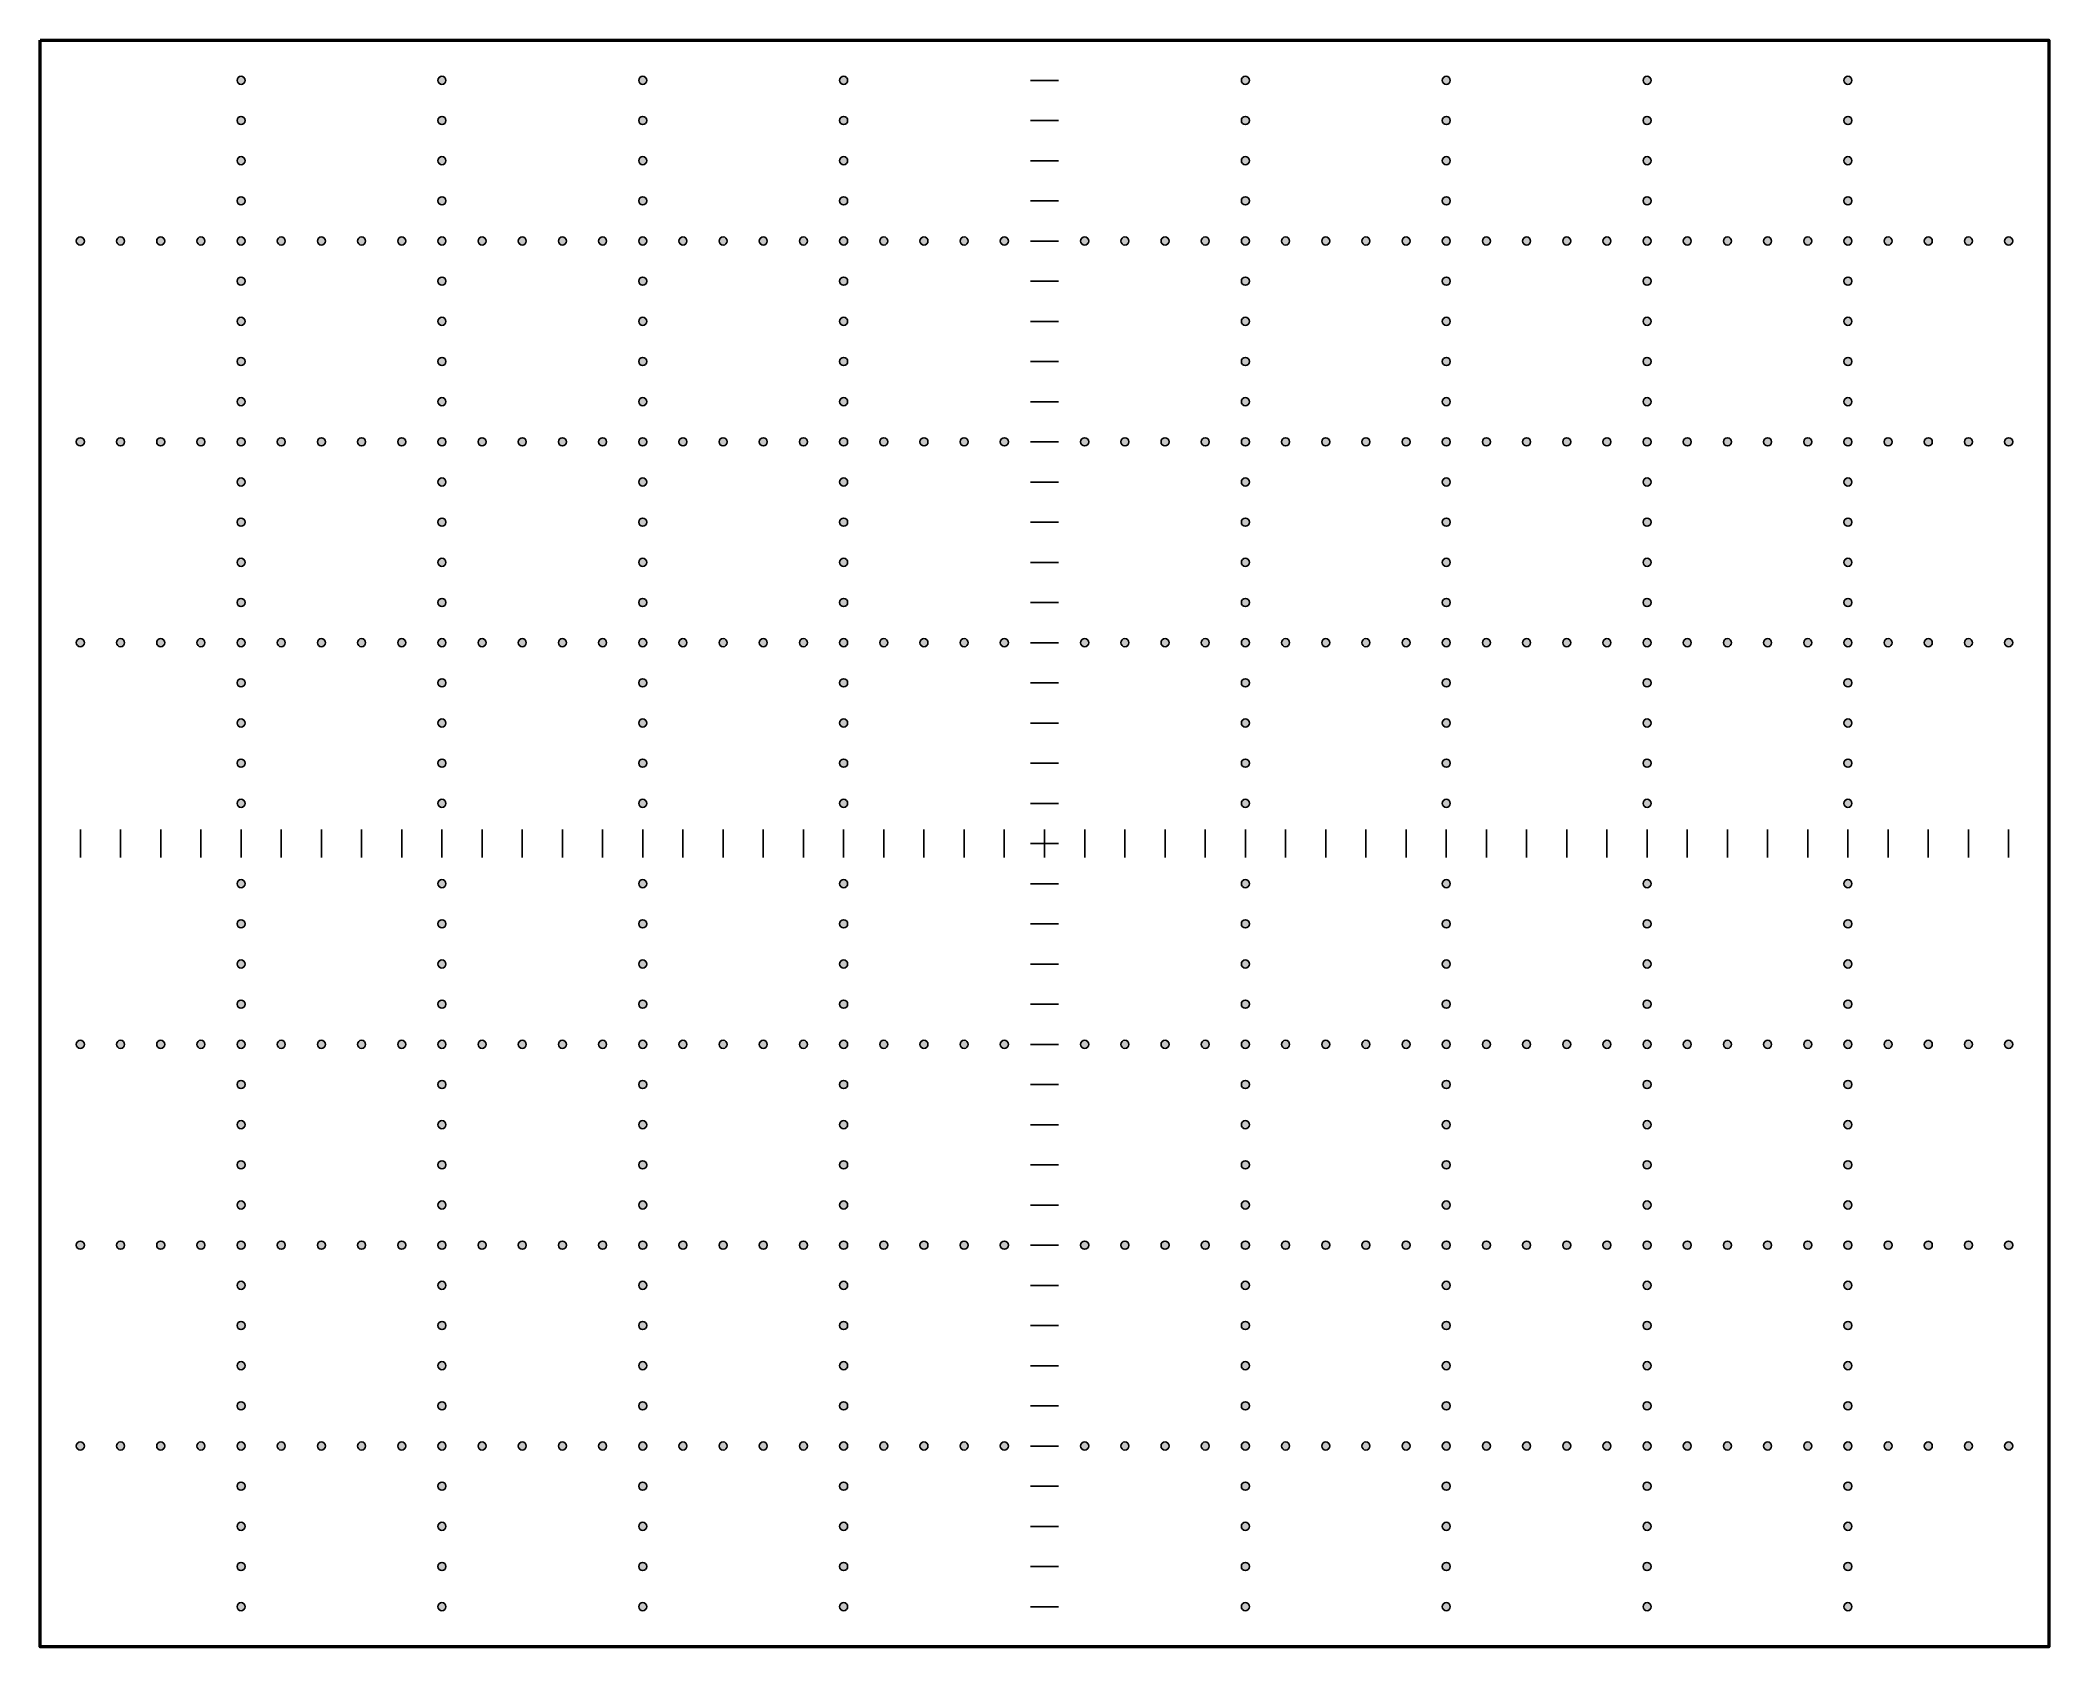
# Model space of a CAD drawing. Header units: millimetres. Extents: x -50 to 50, y -40 to 40.
import ezdxf

# ---------------------------------------------------------------- set-up
doc = ezdxf.new("R2010")
doc.units = ezdxf.units.MM
for name, color, linetype, lineweight, true_color in [('Tics', 178, 'Continuous', 50, 0x000000), ('Tics ... MajorTics', 253, 'Continuous', 25, 0xa0a0a4), ('Tics ... MinorTics', 9, 'Continuous', 25, 0xc0c0c0)]:
    doc.layers.add(name, color=color, linetype=linetype, lineweight=lineweight, true_color=true_color)

msp = doc.modelspace()

# ---------------------------------------------------------------- hatches: boundary and pattern name
at = {"layer": 'Tics ... MinorTics'}
h = msp.add_hatch(color=256, dxfattribs=at)
edge = h.paths.add_edge_path(flags=0)
edge.add_arc((-30, 4), 0.2, 0, 360)
edge = h.paths.add_edge_path(flags=0)
edge.add_arc((-20, 30), 0.2, 0, 360)
edge = h.paths.add_edge_path(flags=0)
edge.add_arc((-20, 32), 0.2, 0, 360)
edge = h.paths.add_edge_path(flags=0)
edge.add_arc((-20, 34), 0.2, 0, 360)
edge = h.paths.add_edge_path(flags=0)
edge.add_arc((-20, 36), 0.2, 0, 360)
edge = h.paths.add_edge_path(flags=0)
edge.add_arc((-20, 22), 0.2, 0, 360)
edge = h.paths.add_edge_path(flags=0)
edge.add_arc((-20, 24), 0.2, 0, 360)
edge = h.paths.add_edge_path(flags=0)
edge.add_arc((-20, 26), 0.2, 0, 360)
edge = h.paths.add_edge_path(flags=0)
edge.add_arc((-20, 28), 0.2, 0, 360)
edge = h.paths.add_edge_path(flags=0)
edge.add_arc((-30, 38), 0.2, 0, 360)
edge = h.paths.add_edge_path(flags=0)
edge.add_arc((-40, 4), 0.2, 0, 360)
edge = h.paths.add_edge_path(flags=0)
edge.add_arc((-30, 30), 0.2, 0, 360)
edge = h.paths.add_edge_path(flags=0)
edge.add_arc((-30, 32), 0.2, 0, 360)
edge = h.paths.add_edge_path(flags=0)
edge.add_arc((-30, 34), 0.2, 0, 360)
edge = h.paths.add_edge_path(flags=0)
edge.add_arc((-30, 36), 0.2, 0, 360)
edge = h.paths.add_edge_path(flags=0)
edge.add_arc((-30, 22), 0.2, 0, 360)
edge = h.paths.add_edge_path(flags=0)
edge.add_arc((-30, 24), 0.2, 0, 360)
edge = h.paths.add_edge_path(flags=0)
edge.add_arc((-30, 26), 0.2, 0, 360)
edge = h.paths.add_edge_path(flags=0)
edge.add_arc((-30, 28), 0.2, 0, 360)
edge = h.paths.add_edge_path(flags=0)
edge.add_arc((-30, 14), 0.2, 0, 360)
edge = h.paths.add_edge_path(flags=0)
edge.add_arc((-30, 16), 0.2, 0, 360)
edge = h.paths.add_edge_path(flags=0)
edge.add_arc((-30, 18), 0.2, 0, 360)
edge = h.paths.add_edge_path(flags=0)
edge.add_arc((-30, 20), 0.2, 0, 360)
edge = h.paths.add_edge_path(flags=0)
edge.add_arc((-40, 30), 0.2, 0, 360)
edge = h.paths.add_edge_path(flags=0)
edge.add_arc((-40, 32), 0.2, 0, 360)
edge = h.paths.add_edge_path(flags=0)
edge.add_arc((-48, 20), 0.2, 0, 360)
edge = h.paths.add_edge_path(flags=0)
edge.add_arc((-40, 34), 0.2, 0, 360)
edge = h.paths.add_edge_path(flags=0)
edge.add_arc((-42, 30), 0.2, 0, 360)
edge = h.paths.add_edge_path(flags=0)
edge.add_arc((-40, 36), 0.2, 0, 360)
edge = h.paths.add_edge_path(flags=0)
edge.add_arc((-44, 30), 0.2, 0, 360)
edge = h.paths.add_edge_path(flags=0)
edge.add_arc((-40, 22), 0.2, 0, 360)
edge = h.paths.add_edge_path(flags=0)
edge.add_arc((-46, 30), 0.2, 0, 360)
edge = h.paths.add_edge_path(flags=0)
edge.add_arc((-40, 24), 0.2, 0, 360)
edge = h.paths.add_edge_path(flags=0)
edge.add_arc((-40, 26), 0.2, 0, 360)
edge = h.paths.add_edge_path(flags=0)
edge.add_arc((-42, 20), 0.2, 0, 360)
edge = h.paths.add_edge_path(flags=0)
edge.add_arc((-40, 28), 0.2, 0, 360)
edge = h.paths.add_edge_path(flags=0)
edge.add_arc((-44, 20), 0.2, 0, 360)
edge = h.paths.add_edge_path(flags=0)
edge.add_arc((-40, 14), 0.2, 0, 360)
edge = h.paths.add_edge_path(flags=0)
edge.add_arc((-46, 20), 0.2, 0, 360)
edge = h.paths.add_edge_path(flags=0)
edge.add_arc((-40, 16), 0.2, 0, 360)
edge = h.paths.add_edge_path(flags=0)
edge.add_arc((-42, 10), 0.2, 0, 360)
edge = h.paths.add_edge_path(flags=0)
edge.add_arc((-40, 18), 0.2, 0, 360)
edge = h.paths.add_edge_path(flags=0)
edge.add_arc((-44, 10), 0.2, 0, 360)
edge = h.paths.add_edge_path(flags=0)
edge.add_arc((-40, 20), 0.2, 0, 360)
edge = h.paths.add_edge_path(flags=0)
edge.add_arc((-46, 10), 0.2, 0, 360)
edge = h.paths.add_edge_path(flags=0)
edge.add_arc((-48, 10), 0.2, 0, 360)
edge = h.paths.add_edge_path(flags=0)
edge.add_arc((-40, 6), 0.2, 0, 360)
edge = h.paths.add_edge_path(flags=0)
edge.add_arc((-40, 8), 0.2, 0, 360)
edge = h.paths.add_edge_path(flags=0)
edge.add_arc((-40, 10), 0.2, 0, 360)
edge = h.paths.add_edge_path(flags=0)
edge.add_arc((-40, 12), 0.2, 0, 360)
edge = h.paths.add_edge_path(flags=0)
edge.add_arc((-40, 38), 0.2, 0, 360)
edge = h.paths.add_edge_path(flags=0)
edge.add_arc((-48, 30), 0.2, 0, 360)
edge = h.paths.add_edge_path(flags=0)
edge.add_arc((-40, 2), 0.2, 0, 360)
edge = h.paths.add_edge_path(flags=0)
edge.add_arc((-10, 2), 0.2, 0, 360)
edge = h.paths.add_edge_path(flags=0)
edge.add_arc((-20, 2), 0.2, 0, 360)
edge = h.paths.add_edge_path(flags=0)
edge.add_arc((-30, 2), 0.2, 0, 360)
edge = h.paths.add_edge_path(flags=0)
edge.add_arc((-38, 10), 0.2, 0, 360)
edge = h.paths.add_edge_path(flags=0)
edge.add_arc((-32, 20), 0.2, 0, 360)
edge = h.paths.add_edge_path(flags=0)
edge.add_arc((-34, 20), 0.2, 0, 360)
edge = h.paths.add_edge_path(flags=0)
edge.add_arc((-36, 20), 0.2, 0, 360)
edge = h.paths.add_edge_path(flags=0)
edge.add_arc((-32, 10), 0.2, 0, 360)
edge = h.paths.add_edge_path(flags=0)
edge.add_arc((-34, 10), 0.2, 0, 360)
edge = h.paths.add_edge_path(flags=0)
edge.add_arc((-36, 10), 0.2, 0, 360)
edge = h.paths.add_edge_path(flags=0)
edge.add_arc((-38, 30), 0.2, 0, 360)
edge = h.paths.add_edge_path(flags=0)
edge.add_arc((-38, 20), 0.2, 0, 360)
edge = h.paths.add_edge_path(flags=0)
edge.add_arc((-32, 30), 0.2, 0, 360)
edge = h.paths.add_edge_path(flags=0)
edge.add_arc((-34, 30), 0.2, 0, 360)
edge = h.paths.add_edge_path(flags=0)
edge.add_arc((-36, 30), 0.2, 0, 360)
edge = h.paths.add_edge_path(flags=0)
edge.add_arc((-28, 30), 0.2, 0, 360)
edge = h.paths.add_edge_path(flags=0)
edge.add_arc((-28, 20), 0.2, 0, 360)
edge = h.paths.add_edge_path(flags=0)
edge.add_arc((-22, 30), 0.2, 0, 360)
edge = h.paths.add_edge_path(flags=0)
edge.add_arc((-24, 30), 0.2, 0, 360)
edge = h.paths.add_edge_path(flags=0)
edge.add_arc((-26, 30), 0.2, 0, 360)
edge = h.paths.add_edge_path(flags=0)
edge.add_arc((-28, 10), 0.2, 0, 360)
edge = h.paths.add_edge_path(flags=0)
edge.add_arc((-22, 20), 0.2, 0, 360)
edge = h.paths.add_edge_path(flags=0)
edge.add_arc((-24, 20), 0.2, 0, 360)
edge = h.paths.add_edge_path(flags=0)
edge.add_arc((-26, 20), 0.2, 0, 360)
edge = h.paths.add_edge_path(flags=0)
edge.add_arc((-22, 10), 0.2, 0, 360)
edge = h.paths.add_edge_path(flags=0)
edge.add_arc((-24, 10), 0.2, 0, 360)
edge = h.paths.add_edge_path(flags=0)
edge.add_arc((-26, 10), 0.2, 0, 360)
edge = h.paths.add_edge_path(flags=0)
edge.add_arc((-18, 10), 0.2, 0, 360)
edge = h.paths.add_edge_path(flags=0)
edge.add_arc((-12, 20), 0.2, 0, 360)
edge = h.paths.add_edge_path(flags=0)
edge.add_arc((-14, 20), 0.2, 0, 360)
edge = h.paths.add_edge_path(flags=0)
edge.add_arc((-16, 20), 0.2, 0, 360)
edge = h.paths.add_edge_path(flags=0)
edge.add_arc((-12, 10), 0.2, 0, 360)
edge = h.paths.add_edge_path(flags=0)
edge.add_arc((-14, 10), 0.2, 0, 360)
edge = h.paths.add_edge_path(flags=0)
edge.add_arc((-16, 10), 0.2, 0, 360)
edge = h.paths.add_edge_path(flags=0)
edge.add_arc((-18, 30), 0.2, 0, 360)
edge = h.paths.add_edge_path(flags=0)
edge.add_arc((-18, 20), 0.2, 0, 360)
edge = h.paths.add_edge_path(flags=0)
edge.add_arc((-12, 30), 0.2, 0, 360)
edge = h.paths.add_edge_path(flags=0)
edge.add_arc((-14, 30), 0.2, 0, 360)
edge = h.paths.add_edge_path(flags=0)
edge.add_arc((-16, 30), 0.2, 0, 360)
edge = h.paths.add_edge_path(flags=0)
edge.add_arc((-8, 30), 0.2, 0, 360)
edge = h.paths.add_edge_path(flags=0)
edge.add_arc((-8, 20), 0.2, 0, 360)
edge = h.paths.add_edge_path(flags=0)
edge.add_arc((-2, 30), 0.2, 0, 360)
edge = h.paths.add_edge_path(flags=0)
edge.add_arc((-4, 30), 0.2, 0, 360)
edge = h.paths.add_edge_path(flags=0)
edge.add_arc((-6, 30), 0.2, 0, 360)
edge = h.paths.add_edge_path(flags=0)
edge.add_arc((-8, 10), 0.2, 0, 360)
edge = h.paths.add_edge_path(flags=0)
edge.add_arc((-2, 20), 0.2, 0, 360)
edge = h.paths.add_edge_path(flags=0)
edge.add_arc((-4, 20), 0.2, 0, 360)
edge = h.paths.add_edge_path(flags=0)
edge.add_arc((-6, 20), 0.2, 0, 360)
edge = h.paths.add_edge_path(flags=0)
edge.add_arc((-2, 10), 0.2, 0, 360)
edge = h.paths.add_edge_path(flags=0)
edge.add_arc((-4, 10), 0.2, 0, 360)
edge = h.paths.add_edge_path(flags=0)
edge.add_arc((-6, 10), 0.2, 0, 360)
edge = h.paths.add_edge_path(flags=0)
edge.add_arc((-10, 20), 0.2, 0, 360)
edge = h.paths.add_edge_path(flags=0)
edge.add_arc((-10, 22), 0.2, 0, 360)
edge = h.paths.add_edge_path(flags=0)
edge.add_arc((-10, 24), 0.2, 0, 360)
edge = h.paths.add_edge_path(flags=0)
edge.add_arc((-10, 26), 0.2, 0, 360)
edge = h.paths.add_edge_path(flags=0)
edge.add_arc((-10, 12), 0.2, 0, 360)
edge = h.paths.add_edge_path(flags=0)
edge.add_arc((-10, 14), 0.2, 0, 360)
edge = h.paths.add_edge_path(flags=0)
edge.add_arc((-10, 16), 0.2, 0, 360)
edge = h.paths.add_edge_path(flags=0)
edge.add_arc((-10, 18), 0.2, 0, 360)
edge = h.paths.add_edge_path(flags=0)
edge.add_arc((-10, 4), 0.2, 0, 360)
edge = h.paths.add_edge_path(flags=0)
edge.add_arc((-10, 6), 0.2, 0, 360)
edge = h.paths.add_edge_path(flags=0)
edge.add_arc((-10, 8), 0.2, 0, 360)
edge = h.paths.add_edge_path(flags=0)
edge.add_arc((-10, 10), 0.2, 0, 360)
edge = h.paths.add_edge_path(flags=0)
edge.add_arc((-20, 14), 0.2, 0, 360)
edge = h.paths.add_edge_path(flags=0)
edge.add_arc((-20, 16), 0.2, 0, 360)
edge = h.paths.add_edge_path(flags=0)
edge.add_arc((-20, 18), 0.2, 0, 360)
edge = h.paths.add_edge_path(flags=0)
edge.add_arc((-20, 20), 0.2, 0, 360)
edge = h.paths.add_edge_path(flags=0)
edge.add_arc((-20, 6), 0.2, 0, 360)
edge = h.paths.add_edge_path(flags=0)
edge.add_arc((-20, 8), 0.2, 0, 360)
edge = h.paths.add_edge_path(flags=0)
edge.add_arc((-20, 10), 0.2, 0, 360)
edge = h.paths.add_edge_path(flags=0)
edge.add_arc((-20, 12), 0.2, 0, 360)
edge = h.paths.add_edge_path(flags=0)
edge.add_arc((-10, 36), 0.2, 0, 360)
edge = h.paths.add_edge_path(flags=0)
edge.add_arc((-10, 38), 0.2, 0, 360)
edge = h.paths.add_edge_path(flags=0)
edge.add_arc((-20, 4), 0.2, 0, 360)
edge = h.paths.add_edge_path(flags=0)
edge.add_arc((-10, 28), 0.2, 0, 360)
edge = h.paths.add_edge_path(flags=0)
edge.add_arc((-10, 30), 0.2, 0, 360)
edge = h.paths.add_edge_path(flags=0)
edge.add_arc((-10, 32), 0.2, 0, 360)
edge = h.paths.add_edge_path(flags=0)
edge.add_arc((-10, 34), 0.2, 0, 360)
edge = h.paths.add_edge_path(flags=0)
edge.add_arc((-30, 6), 0.2, 0, 360)
edge = h.paths.add_edge_path(flags=0)
edge.add_arc((-30, 8), 0.2, 0, 360)
edge = h.paths.add_edge_path(flags=0)
edge.add_arc((-30, 10), 0.2, 0, 360)
edge = h.paths.add_edge_path(flags=0)
edge.add_arc((-30, 12), 0.2, 0, 360)
edge = h.paths.add_edge_path(flags=0)
edge.add_arc((-20, 38), 0.2, 0, 360)
h = msp.add_hatch(color=256, dxfattribs=at)
edge = h.paths.add_edge_path(flags=0)
edge.add_arc((12, 20), 0.2, 0, 360)
edge = h.paths.add_edge_path(flags=0)
edge.add_arc((18, 30), 0.2, 0, 360)
edge = h.paths.add_edge_path(flags=0)
edge.add_arc((16, 30), 0.2, 0, 360)
edge = h.paths.add_edge_path(flags=0)
edge.add_arc((40, 36), 0.2, 0, 360)
edge = h.paths.add_edge_path(flags=0)
edge.add_arc((14, 30), 0.2, 0, 360)
edge = h.paths.add_edge_path(flags=0)
edge.add_arc((40, 38), 0.2, 0, 360)
edge = h.paths.add_edge_path(flags=0)
edge.add_arc((12, 10), 0.2, 0, 360)
edge = h.paths.add_edge_path(flags=0)
edge.add_arc((18, 20), 0.2, 0, 360)
edge = h.paths.add_edge_path(flags=0)
edge.add_arc((16, 20), 0.2, 0, 360)
edge = h.paths.add_edge_path(flags=0)
edge.add_arc((40, 28), 0.2, 0, 360)
edge = h.paths.add_edge_path(flags=0)
edge.add_arc((14, 20), 0.2, 0, 360)
edge = h.paths.add_edge_path(flags=0)
edge.add_arc((40, 30), 0.2, 0, 360)
edge = h.paths.add_edge_path(flags=0)
edge.add_arc((40, 32), 0.2, 0, 360)
edge = h.paths.add_edge_path(flags=0)
edge.add_arc((18, 10), 0.2, 0, 360)
edge = h.paths.add_edge_path(flags=0)
edge.add_arc((40, 34), 0.2, 0, 360)
edge = h.paths.add_edge_path(flags=0)
edge.add_arc((16, 10), 0.2, 0, 360)
edge = h.paths.add_edge_path(flags=0)
edge.add_arc((14, 10), 0.2, 0, 360)
edge = h.paths.add_edge_path(flags=0)
edge.add_arc((22, 10), 0.2, 0, 360)
edge = h.paths.add_edge_path(flags=0)
edge.add_arc((28, 20), 0.2, 0, 360)
edge = h.paths.add_edge_path(flags=0)
edge.add_arc((26, 20), 0.2, 0, 360)
edge = h.paths.add_edge_path(flags=0)
edge.add_arc((24, 20), 0.2, 0, 360)
edge = h.paths.add_edge_path(flags=0)
edge.add_arc((28, 10), 0.2, 0, 360)
edge = h.paths.add_edge_path(flags=0)
edge.add_arc((26, 10), 0.2, 0, 360)
edge = h.paths.add_edge_path(flags=0)
edge.add_arc((24, 10), 0.2, 0, 360)
edge = h.paths.add_edge_path(flags=0)
edge.add_arc((22, 30), 0.2, 0, 360)
edge = h.paths.add_edge_path(flags=0)
edge.add_arc((22, 20), 0.2, 0, 360)
edge = h.paths.add_edge_path(flags=0)
edge.add_arc((28, 30), 0.2, 0, 360)
edge = h.paths.add_edge_path(flags=0)
edge.add_arc((26, 30), 0.2, 0, 360)
edge = h.paths.add_edge_path(flags=0)
edge.add_arc((24, 30), 0.2, 0, 360)
edge = h.paths.add_edge_path(flags=0)
edge.add_arc((32, 30), 0.2, 0, 360)
edge = h.paths.add_edge_path(flags=0)
edge.add_arc((32, 20), 0.2, 0, 360)
edge = h.paths.add_edge_path(flags=0)
edge.add_arc((38, 30), 0.2, 0, 360)
edge = h.paths.add_edge_path(flags=0)
edge.add_arc((36, 30), 0.2, 0, 360)
edge = h.paths.add_edge_path(flags=0)
edge.add_arc((34, 30), 0.2, 0, 360)
edge = h.paths.add_edge_path(flags=0)
edge.add_arc((32, 10), 0.2, 0, 360)
edge = h.paths.add_edge_path(flags=0)
edge.add_arc((38, 20), 0.2, 0, 360)
edge = h.paths.add_edge_path(flags=0)
edge.add_arc((36, 20), 0.2, 0, 360)
edge = h.paths.add_edge_path(flags=0)
edge.add_arc((34, 20), 0.2, 0, 360)
edge = h.paths.add_edge_path(flags=0)
edge.add_arc((38, 10), 0.2, 0, 360)
edge = h.paths.add_edge_path(flags=0)
edge.add_arc((36, 10), 0.2, 0, 360)
edge = h.paths.add_edge_path(flags=0)
edge.add_arc((34, 10), 0.2, 0, 360)
edge = h.paths.add_edge_path(flags=0)
edge.add_arc((42, 10), 0.2, 0, 360)
edge = h.paths.add_edge_path(flags=0)
edge.add_arc((48, 20), 0.2, 0, 360)
edge = h.paths.add_edge_path(flags=0)
edge.add_arc((46, 20), 0.2, 0, 360)
edge = h.paths.add_edge_path(flags=0)
edge.add_arc((44, 20), 0.2, 0, 360)
edge = h.paths.add_edge_path(flags=0)
edge.add_arc((48, 10), 0.2, 0, 360)
edge = h.paths.add_edge_path(flags=0)
edge.add_arc((46, 10), 0.2, 0, 360)
edge = h.paths.add_edge_path(flags=0)
edge.add_arc((44, 10), 0.2, 0, 360)
edge = h.paths.add_edge_path(flags=0)
edge.add_arc((42, 30), 0.2, 0, 360)
edge = h.paths.add_edge_path(flags=0)
edge.add_arc((42, 20), 0.2, 0, 360)
edge = h.paths.add_edge_path(flags=0)
edge.add_arc((48, 30), 0.2, 0, 360)
edge = h.paths.add_edge_path(flags=0)
edge.add_arc((46, 30), 0.2, 0, 360)
edge = h.paths.add_edge_path(flags=0)
edge.add_arc((44, 30), 0.2, 0, 360)
edge = h.paths.add_edge_path(flags=0)
edge.add_arc((40, 2), 0.2, 0, 360)
edge = h.paths.add_edge_path(flags=0)
edge.add_arc((10, 2), 0.2, 0, 360)
edge = h.paths.add_edge_path(flags=0)
edge.add_arc((20, 2), 0.2, 0, 360)
edge = h.paths.add_edge_path(flags=0)
edge.add_arc((30, 2), 0.2, 0, 360)
edge = h.paths.add_edge_path(flags=0)
edge.add_arc((10, 4), 0.2, 0, 360)
edge = h.paths.add_edge_path(flags=0)
edge.add_arc((10, 30), 0.2, 0, 360)
edge = h.paths.add_edge_path(flags=0)
edge.add_arc((10, 32), 0.2, 0, 360)
edge = h.paths.add_edge_path(flags=0)
edge.add_arc((10, 34), 0.2, 0, 360)
edge = h.paths.add_edge_path(flags=0)
edge.add_arc((10, 36), 0.2, 0, 360)
edge = h.paths.add_edge_path(flags=0)
edge.add_arc((10, 22), 0.2, 0, 360)
edge = h.paths.add_edge_path(flags=0)
edge.add_arc((10, 24), 0.2, 0, 360)
edge = h.paths.add_edge_path(flags=0)
edge.add_arc((10, 26), 0.2, 0, 360)
edge = h.paths.add_edge_path(flags=0)
edge.add_arc((10, 28), 0.2, 0, 360)
edge = h.paths.add_edge_path(flags=0)
edge.add_arc((10, 14), 0.2, 0, 360)
edge = h.paths.add_edge_path(flags=0)
edge.add_arc((10, 16), 0.2, 0, 360)
edge = h.paths.add_edge_path(flags=0)
edge.add_arc((10, 18), 0.2, 0, 360)
edge = h.paths.add_edge_path(flags=0)
edge.add_arc((10, 20), 0.2, 0, 360)
edge = h.paths.add_edge_path(flags=0)
edge.add_arc((10, 6), 0.2, 0, 360)
edge = h.paths.add_edge_path(flags=0)
edge.add_arc((10, 8), 0.2, 0, 360)
edge = h.paths.add_edge_path(flags=0)
edge.add_arc((10, 10), 0.2, 0, 360)
edge = h.paths.add_edge_path(flags=0)
edge.add_arc((10, 12), 0.2, 0, 360)
edge = h.paths.add_edge_path(flags=0)
edge.add_arc((10, 38), 0.2, 0, 360)
edge = h.paths.add_edge_path(flags=0)
edge.add_arc((20, 16), 0.2, 0, 360)
edge = h.paths.add_edge_path(flags=0)
edge.add_arc((20, 18), 0.2, 0, 360)
edge = h.paths.add_edge_path(flags=0)
edge.add_arc((20, 20), 0.2, 0, 360)
edge = h.paths.add_edge_path(flags=0)
edge.add_arc((20, 22), 0.2, 0, 360)
edge = h.paths.add_edge_path(flags=0)
edge.add_arc((20, 8), 0.2, 0, 360)
edge = h.paths.add_edge_path(flags=0)
edge.add_arc((20, 10), 0.2, 0, 360)
edge = h.paths.add_edge_path(flags=0)
edge.add_arc((20, 12), 0.2, 0, 360)
edge = h.paths.add_edge_path(flags=0)
edge.add_arc((20, 14), 0.2, 0, 360)
edge = h.paths.add_edge_path(flags=0)
edge.add_arc((20, 4), 0.2, 0, 360)
edge = h.paths.add_edge_path(flags=0)
edge.add_arc((20, 6), 0.2, 0, 360)
edge = h.paths.add_edge_path(flags=0)
edge.add_arc((20, 32), 0.2, 0, 360)
edge = h.paths.add_edge_path(flags=0)
edge.add_arc((20, 34), 0.2, 0, 360)
edge = h.paths.add_edge_path(flags=0)
edge.add_arc((20, 36), 0.2, 0, 360)
edge = h.paths.add_edge_path(flags=0)
edge.add_arc((20, 38), 0.2, 0, 360)
edge = h.paths.add_edge_path(flags=0)
edge.add_arc((20, 24), 0.2, 0, 360)
edge = h.paths.add_edge_path(flags=0)
edge.add_arc((20, 26), 0.2, 0, 360)
edge = h.paths.add_edge_path(flags=0)
edge.add_arc((20, 28), 0.2, 0, 360)
edge = h.paths.add_edge_path(flags=0)
edge.add_arc((20, 30), 0.2, 0, 360)
edge = h.paths.add_edge_path(flags=0)
edge.add_arc((30, 4), 0.2, 0, 360)
edge = h.paths.add_edge_path(flags=0)
edge.add_arc((30, 6), 0.2, 0, 360)
edge = h.paths.add_edge_path(flags=0)
edge.add_arc((30, 8), 0.2, 0, 360)
edge = h.paths.add_edge_path(flags=0)
edge.add_arc((30, 34), 0.2, 0, 360)
edge = h.paths.add_edge_path(flags=0)
edge.add_arc((30, 36), 0.2, 0, 360)
edge = h.paths.add_edge_path(flags=0)
edge.add_arc((30, 38), 0.2, 0, 360)
edge = h.paths.add_edge_path(flags=0)
edge.add_arc((30, 26), 0.2, 0, 360)
edge = h.paths.add_edge_path(flags=0)
edge.add_arc((30, 28), 0.2, 0, 360)
edge = h.paths.add_edge_path(flags=0)
edge.add_arc((30, 30), 0.2, 0, 360)
edge = h.paths.add_edge_path(flags=0)
edge.add_arc((30, 32), 0.2, 0, 360)
edge = h.paths.add_edge_path(flags=0)
edge.add_arc((30, 18), 0.2, 0, 360)
edge = h.paths.add_edge_path(flags=0)
edge.add_arc((30, 20), 0.2, 0, 360)
edge = h.paths.add_edge_path(flags=0)
edge.add_arc((30, 22), 0.2, 0, 360)
edge = h.paths.add_edge_path(flags=0)
edge.add_arc((30, 24), 0.2, 0, 360)
edge = h.paths.add_edge_path(flags=0)
edge.add_arc((30, 10), 0.2, 0, 360)
edge = h.paths.add_edge_path(flags=0)
edge.add_arc((30, 12), 0.2, 0, 360)
edge = h.paths.add_edge_path(flags=0)
edge.add_arc((30, 14), 0.2, 0, 360)
edge = h.paths.add_edge_path(flags=0)
edge.add_arc((30, 16), 0.2, 0, 360)
edge = h.paths.add_edge_path(flags=0)
edge.add_arc((2, 10), 0.2, 0, 360)
edge = h.paths.add_edge_path(flags=0)
edge.add_arc((8, 20), 0.2, 0, 360)
edge = h.paths.add_edge_path(flags=0)
edge.add_arc((6, 20), 0.2, 0, 360)
edge = h.paths.add_edge_path(flags=0)
edge.add_arc((4, 20), 0.2, 0, 360)
edge = h.paths.add_edge_path(flags=0)
edge.add_arc((8, 10), 0.2, 0, 360)
edge = h.paths.add_edge_path(flags=0)
edge.add_arc((6, 10), 0.2, 0, 360)
edge = h.paths.add_edge_path(flags=0)
edge.add_arc((4, 10), 0.2, 0, 360)
edge = h.paths.add_edge_path(flags=0)
edge.add_arc((40, 20), 0.2, 0, 360)
edge = h.paths.add_edge_path(flags=0)
edge.add_arc((40, 22), 0.2, 0, 360)
edge = h.paths.add_edge_path(flags=0)
edge.add_arc((40, 24), 0.2, 0, 360)
edge = h.paths.add_edge_path(flags=0)
edge.add_arc((40, 26), 0.2, 0, 360)
edge = h.paths.add_edge_path(flags=0)
edge.add_arc((40, 12), 0.2, 0, 360)
edge = h.paths.add_edge_path(flags=0)
edge.add_arc((40, 14), 0.2, 0, 360)
edge = h.paths.add_edge_path(flags=0)
edge.add_arc((40, 16), 0.2, 0, 360)
edge = h.paths.add_edge_path(flags=0)
edge.add_arc((40, 18), 0.2, 0, 360)
edge = h.paths.add_edge_path(flags=0)
edge.add_arc((40, 4), 0.2, 0, 360)
edge = h.paths.add_edge_path(flags=0)
edge.add_arc((40, 6), 0.2, 0, 360)
edge = h.paths.add_edge_path(flags=0)
edge.add_arc((2, 30), 0.2, 0, 360)
edge = h.paths.add_edge_path(flags=0)
edge.add_arc((40, 8), 0.2, 0, 360)
edge = h.paths.add_edge_path(flags=0)
edge.add_arc((40, 10), 0.2, 0, 360)
edge = h.paths.add_edge_path(flags=0)
edge.add_arc((2, 20), 0.2, 0, 360)
edge = h.paths.add_edge_path(flags=0)
edge.add_arc((8, 30), 0.2, 0, 360)
edge = h.paths.add_edge_path(flags=0)
edge.add_arc((6, 30), 0.2, 0, 360)
edge = h.paths.add_edge_path(flags=0)
edge.add_arc((4, 30), 0.2, 0, 360)
edge = h.paths.add_edge_path(flags=0)
edge.add_arc((12, 30), 0.2, 0, 360)
h = msp.add_hatch(color=256, dxfattribs=at)
edge = h.paths.add_edge_path(flags=0)
edge.add_arc((-40, -18), 0.2, 0, 360)
edge = h.paths.add_edge_path(flags=0)
edge.add_arc((-40, -16), 0.2, 0, 360)
edge = h.paths.add_edge_path(flags=0)
edge.add_arc((-48, -20), 0.2, 0, 360)
edge = h.paths.add_edge_path(flags=0)
edge.add_arc((-40, -14), 0.2, 0, 360)
edge = h.paths.add_edge_path(flags=0)
edge.add_arc((-42, -10), 0.2, 0, 360)
edge = h.paths.add_edge_path(flags=0)
edge.add_arc((-44, -10), 0.2, 0, 360)
edge = h.paths.add_edge_path(flags=0)
edge.add_arc((-40, -12), 0.2, 0, 360)
edge = h.paths.add_edge_path(flags=0)
edge.add_arc((-46, -10), 0.2, 0, 360)
edge = h.paths.add_edge_path(flags=0)
edge.add_arc((-40, -26), 0.2, 0, 360)
edge = h.paths.add_edge_path(flags=0)
edge.add_arc((-48, -30), 0.2, 0, 360)
edge = h.paths.add_edge_path(flags=0)
edge.add_arc((-40, -24), 0.2, 0, 360)
edge = h.paths.add_edge_path(flags=0)
edge.add_arc((-42, -20), 0.2, 0, 360)
edge = h.paths.add_edge_path(flags=0)
edge.add_arc((-40, -22), 0.2, 0, 360)
edge = h.paths.add_edge_path(flags=0)
edge.add_arc((-44, -20), 0.2, 0, 360)
edge = h.paths.add_edge_path(flags=0)
edge.add_arc((-40, -20), 0.2, 0, 360)
edge = h.paths.add_edge_path(flags=0)
edge.add_arc((-40, -34), 0.2, 0, 360)
edge = h.paths.add_edge_path(flags=0)
edge.add_arc((-46, -20), 0.2, 0, 360)
edge = h.paths.add_edge_path(flags=0)
edge.add_arc((-40, -32), 0.2, 0, 360)
edge = h.paths.add_edge_path(flags=0)
edge.add_arc((-40, -30), 0.2, 0, 360)
edge = h.paths.add_edge_path(flags=0)
edge.add_arc((-42, -30), 0.2, 0, 360)
edge = h.paths.add_edge_path(flags=0)
edge.add_arc((-40, -28), 0.2, 0, 360)
edge = h.paths.add_edge_path(flags=0)
edge.add_arc((-44, -30), 0.2, 0, 360)
edge = h.paths.add_edge_path(flags=0)
edge.add_arc((-46, -30), 0.2, 0, 360)
edge = h.paths.add_edge_path(flags=0)
edge.add_arc((-40, -38), 0.2, 0, 360)
edge = h.paths.add_edge_path(flags=0)
edge.add_arc((-40, -36), 0.2, 0, 360)
edge = h.paths.add_edge_path(flags=0)
edge.add_arc((-30, -24), 0.2, 0, 360)
edge = h.paths.add_edge_path(flags=0)
edge.add_arc((-30, -22), 0.2, 0, 360)
edge = h.paths.add_edge_path(flags=0)
edge.add_arc((-30, -20), 0.2, 0, 360)
edge = h.paths.add_edge_path(flags=0)
edge.add_arc((-30, -18), 0.2, 0, 360)
edge = h.paths.add_edge_path(flags=0)
edge.add_arc((-30, -32), 0.2, 0, 360)
edge = h.paths.add_edge_path(flags=0)
edge.add_arc((-30, -30), 0.2, 0, 360)
edge = h.paths.add_edge_path(flags=0)
edge.add_arc((-30, -28), 0.2, 0, 360)
edge = h.paths.add_edge_path(flags=0)
edge.add_arc((-30, -26), 0.2, 0, 360)
edge = h.paths.add_edge_path(flags=0)
edge.add_arc((-40, -2), 0.2, 0, 360)
edge = h.paths.add_edge_path(flags=0)
edge.add_arc((-30, -38), 0.2, 0, 360)
edge = h.paths.add_edge_path(flags=0)
edge.add_arc((-30, -36), 0.2, 0, 360)
edge = h.paths.add_edge_path(flags=0)
edge.add_arc((-30, -34), 0.2, 0, 360)
edge = h.paths.add_edge_path(flags=0)
edge.add_arc((-40, -10), 0.2, 0, 360)
edge = h.paths.add_edge_path(flags=0)
edge.add_arc((-40, -8), 0.2, 0, 360)
edge = h.paths.add_edge_path(flags=0)
edge.add_arc((-48, -10), 0.2, 0, 360)
edge = h.paths.add_edge_path(flags=0)
edge.add_arc((-40, -6), 0.2, 0, 360)
edge = h.paths.add_edge_path(flags=0)
edge.add_arc((-40, -4), 0.2, 0, 360)
edge = h.paths.add_edge_path(flags=0)
edge.add_arc((-20, -30), 0.2, 0, 360)
edge = h.paths.add_edge_path(flags=0)
edge.add_arc((-20, -28), 0.2, 0, 360)
edge = h.paths.add_edge_path(flags=0)
edge.add_arc((-20, -26), 0.2, 0, 360)
edge = h.paths.add_edge_path(flags=0)
edge.add_arc((-20, -24), 0.2, 0, 360)
edge = h.paths.add_edge_path(flags=0)
edge.add_arc((-20, -38), 0.2, 0, 360)
edge = h.paths.add_edge_path(flags=0)
edge.add_arc((-20, -36), 0.2, 0, 360)
edge = h.paths.add_edge_path(flags=0)
edge.add_arc((-20, -34), 0.2, 0, 360)
edge = h.paths.add_edge_path(flags=0)
edge.add_arc((-20, -32), 0.2, 0, 360)
edge = h.paths.add_edge_path(flags=0)
edge.add_arc((-30, -8), 0.2, 0, 360)
edge = h.paths.add_edge_path(flags=0)
edge.add_arc((-30, -6), 0.2, 0, 360)
edge = h.paths.add_edge_path(flags=0)
edge.add_arc((-30, -4), 0.2, 0, 360)
edge = h.paths.add_edge_path(flags=0)
edge.add_arc((-30, -2), 0.2, 0, 360)
edge = h.paths.add_edge_path(flags=0)
edge.add_arc((-30, -16), 0.2, 0, 360)
edge = h.paths.add_edge_path(flags=0)
edge.add_arc((-30, -14), 0.2, 0, 360)
edge = h.paths.add_edge_path(flags=0)
edge.add_arc((-30, -12), 0.2, 0, 360)
edge = h.paths.add_edge_path(flags=0)
edge.add_arc((-30, -10), 0.2, 0, 360)
edge = h.paths.add_edge_path(flags=0)
edge.add_arc((-10, -36), 0.2, 0, 360)
edge = h.paths.add_edge_path(flags=0)
edge.add_arc((-10, -34), 0.2, 0, 360)
edge = h.paths.add_edge_path(flags=0)
edge.add_arc((-10, -32), 0.2, 0, 360)
edge = h.paths.add_edge_path(flags=0)
edge.add_arc((-10, -30), 0.2, 0, 360)
edge = h.paths.add_edge_path(flags=0)
edge.add_arc((-20, -6), 0.2, 0, 360)
edge = h.paths.add_edge_path(flags=0)
edge.add_arc((-20, -4), 0.2, 0, 360)
edge = h.paths.add_edge_path(flags=0)
edge.add_arc((-20, -2), 0.2, 0, 360)
edge = h.paths.add_edge_path(flags=0)
edge.add_arc((-10, -38), 0.2, 0, 360)
edge = h.paths.add_edge_path(flags=0)
edge.add_arc((-20, -14), 0.2, 0, 360)
edge = h.paths.add_edge_path(flags=0)
edge.add_arc((-20, -12), 0.2, 0, 360)
edge = h.paths.add_edge_path(flags=0)
edge.add_arc((-20, -10), 0.2, 0, 360)
edge = h.paths.add_edge_path(flags=0)
edge.add_arc((-20, -8), 0.2, 0, 360)
edge = h.paths.add_edge_path(flags=0)
edge.add_arc((-20, -22), 0.2, 0, 360)
edge = h.paths.add_edge_path(flags=0)
edge.add_arc((-20, -20), 0.2, 0, 360)
edge = h.paths.add_edge_path(flags=0)
edge.add_arc((-20, -18), 0.2, 0, 360)
edge = h.paths.add_edge_path(flags=0)
edge.add_arc((-20, -16), 0.2, 0, 360)
edge = h.paths.add_edge_path(flags=0)
edge.add_arc((-10, -4), 0.2, 0, 360)
edge = h.paths.add_edge_path(flags=0)
edge.add_arc((-10, -2), 0.2, 0, 360)
edge = h.paths.add_edge_path(flags=0)
edge.add_arc((-10, -12), 0.2, 0, 360)
edge = h.paths.add_edge_path(flags=0)
edge.add_arc((-10, -10), 0.2, 0, 360)
edge = h.paths.add_edge_path(flags=0)
edge.add_arc((-10, -8), 0.2, 0, 360)
edge = h.paths.add_edge_path(flags=0)
edge.add_arc((-10, -6), 0.2, 0, 360)
edge = h.paths.add_edge_path(flags=0)
edge.add_arc((-10, -20), 0.2, 0, 360)
edge = h.paths.add_edge_path(flags=0)
edge.add_arc((-10, -18), 0.2, 0, 360)
edge = h.paths.add_edge_path(flags=0)
edge.add_arc((-10, -16), 0.2, 0, 360)
edge = h.paths.add_edge_path(flags=0)
edge.add_arc((-10, -14), 0.2, 0, 360)
edge = h.paths.add_edge_path(flags=0)
edge.add_arc((-10, -28), 0.2, 0, 360)
edge = h.paths.add_edge_path(flags=0)
edge.add_arc((-10, -26), 0.2, 0, 360)
edge = h.paths.add_edge_path(flags=0)
edge.add_arc((-10, -24), 0.2, 0, 360)
edge = h.paths.add_edge_path(flags=0)
edge.add_arc((-10, -22), 0.2, 0, 360)
edge = h.paths.add_edge_path(flags=0)
edge.add_arc((-38, -20), 0.2, 0, 360)
edge = h.paths.add_edge_path(flags=0)
edge.add_arc((-32, -10), 0.2, 0, 360)
edge = h.paths.add_edge_path(flags=0)
edge.add_arc((-34, -10), 0.2, 0, 360)
edge = h.paths.add_edge_path(flags=0)
edge.add_arc((-36, -10), 0.2, 0, 360)
edge = h.paths.add_edge_path(flags=0)
edge.add_arc((-38, -30), 0.2, 0, 360)
edge = h.paths.add_edge_path(flags=0)
edge.add_arc((-32, -20), 0.2, 0, 360)
edge = h.paths.add_edge_path(flags=0)
edge.add_arc((-34, -20), 0.2, 0, 360)
edge = h.paths.add_edge_path(flags=0)
edge.add_arc((-36, -20), 0.2, 0, 360)
edge = h.paths.add_edge_path(flags=0)
edge.add_arc((-32, -30), 0.2, 0, 360)
edge = h.paths.add_edge_path(flags=0)
edge.add_arc((-34, -30), 0.2, 0, 360)
edge = h.paths.add_edge_path(flags=0)
edge.add_arc((-36, -30), 0.2, 0, 360)
edge = h.paths.add_edge_path(flags=0)
edge.add_arc((-22, -30), 0.2, 0, 360)
edge = h.paths.add_edge_path(flags=0)
edge.add_arc((-24, -30), 0.2, 0, 360)
edge = h.paths.add_edge_path(flags=0)
edge.add_arc((-26, -30), 0.2, 0, 360)
edge = h.paths.add_edge_path(flags=0)
edge.add_arc((-38, -10), 0.2, 0, 360)
edge = h.paths.add_edge_path(flags=0)
edge.add_arc((-28, -10), 0.2, 0, 360)
edge = h.paths.add_edge_path(flags=0)
edge.add_arc((-28, -20), 0.2, 0, 360)
edge = h.paths.add_edge_path(flags=0)
edge.add_arc((-22, -10), 0.2, 0, 360)
edge = h.paths.add_edge_path(flags=0)
edge.add_arc((-24, -10), 0.2, 0, 360)
edge = h.paths.add_edge_path(flags=0)
edge.add_arc((-26, -10), 0.2, 0, 360)
edge = h.paths.add_edge_path(flags=0)
edge.add_arc((-28, -30), 0.2, 0, 360)
edge = h.paths.add_edge_path(flags=0)
edge.add_arc((-22, -20), 0.2, 0, 360)
edge = h.paths.add_edge_path(flags=0)
edge.add_arc((-24, -20), 0.2, 0, 360)
edge = h.paths.add_edge_path(flags=0)
edge.add_arc((-26, -20), 0.2, 0, 360)
edge = h.paths.add_edge_path(flags=0)
edge.add_arc((-18, -20), 0.2, 0, 360)
edge = h.paths.add_edge_path(flags=0)
edge.add_arc((-12, -10), 0.2, 0, 360)
edge = h.paths.add_edge_path(flags=0)
edge.add_arc((-14, -10), 0.2, 0, 360)
edge = h.paths.add_edge_path(flags=0)
edge.add_arc((-16, -10), 0.2, 0, 360)
edge = h.paths.add_edge_path(flags=0)
edge.add_arc((-18, -30), 0.2, 0, 360)
edge = h.paths.add_edge_path(flags=0)
edge.add_arc((-12, -20), 0.2, 0, 360)
edge = h.paths.add_edge_path(flags=0)
edge.add_arc((-14, -20), 0.2, 0, 360)
edge = h.paths.add_edge_path(flags=0)
edge.add_arc((-16, -20), 0.2, 0, 360)
edge = h.paths.add_edge_path(flags=0)
edge.add_arc((-12, -30), 0.2, 0, 360)
edge = h.paths.add_edge_path(flags=0)
edge.add_arc((-14, -30), 0.2, 0, 360)
edge = h.paths.add_edge_path(flags=0)
edge.add_arc((-16, -30), 0.2, 0, 360)
edge = h.paths.add_edge_path(flags=0)
edge.add_arc((-2, -30), 0.2, 0, 360)
edge = h.paths.add_edge_path(flags=0)
edge.add_arc((-4, -30), 0.2, 0, 360)
edge = h.paths.add_edge_path(flags=0)
edge.add_arc((-6, -30), 0.2, 0, 360)
edge = h.paths.add_edge_path(flags=0)
edge.add_arc((-18, -10), 0.2, 0, 360)
edge = h.paths.add_edge_path(flags=0)
edge.add_arc((-8, -10), 0.2, 0, 360)
edge = h.paths.add_edge_path(flags=0)
edge.add_arc((-8, -20), 0.2, 0, 360)
edge = h.paths.add_edge_path(flags=0)
edge.add_arc((-2, -10), 0.2, 0, 360)
edge = h.paths.add_edge_path(flags=0)
edge.add_arc((-4, -10), 0.2, 0, 360)
edge = h.paths.add_edge_path(flags=0)
edge.add_arc((-6, -10), 0.2, 0, 360)
edge = h.paths.add_edge_path(flags=0)
edge.add_arc((-8, -30), 0.2, 0, 360)
edge = h.paths.add_edge_path(flags=0)
edge.add_arc((-2, -20), 0.2, 0, 360)
edge = h.paths.add_edge_path(flags=0)
edge.add_arc((-4, -20), 0.2, 0, 360)
edge = h.paths.add_edge_path(flags=0)
edge.add_arc((-6, -20), 0.2, 0, 360)
h = msp.add_hatch(color=256, dxfattribs=at)
edge = h.paths.add_edge_path(flags=0)
edge.add_arc((40, -32), 0.2, 0, 360)
edge = h.paths.add_edge_path(flags=0)
edge.add_arc((40, -30), 0.2, 0, 360)
edge = h.paths.add_edge_path(flags=0)
edge.add_arc((40, -28), 0.2, 0, 360)
edge = h.paths.add_edge_path(flags=0)
edge.add_arc((40, -38), 0.2, 0, 360)
edge = h.paths.add_edge_path(flags=0)
edge.add_arc((40, -36), 0.2, 0, 360)
edge = h.paths.add_edge_path(flags=0)
edge.add_arc((2, -10), 0.2, 0, 360)
edge = h.paths.add_edge_path(flags=0)
edge.add_arc((40, -2), 0.2, 0, 360)
edge = h.paths.add_edge_path(flags=0)
edge.add_arc((12, -10), 0.2, 0, 360)
edge = h.paths.add_edge_path(flags=0)
edge.add_arc((40, -10), 0.2, 0, 360)
edge = h.paths.add_edge_path(flags=0)
edge.add_arc((40, -8), 0.2, 0, 360)
edge = h.paths.add_edge_path(flags=0)
edge.add_arc((12, -20), 0.2, 0, 360)
edge = h.paths.add_edge_path(flags=0)
edge.add_arc((40, -6), 0.2, 0, 360)
edge = h.paths.add_edge_path(flags=0)
edge.add_arc((18, -10), 0.2, 0, 360)
edge = h.paths.add_edge_path(flags=0)
edge.add_arc((40, -4), 0.2, 0, 360)
edge = h.paths.add_edge_path(flags=0)
edge.add_arc((16, -10), 0.2, 0, 360)
edge = h.paths.add_edge_path(flags=0)
edge.add_arc((40, -18), 0.2, 0, 360)
edge = h.paths.add_edge_path(flags=0)
edge.add_arc((14, -10), 0.2, 0, 360)
edge = h.paths.add_edge_path(flags=0)
edge.add_arc((40, -16), 0.2, 0, 360)
edge = h.paths.add_edge_path(flags=0)
edge.add_arc((12, -30), 0.2, 0, 360)
edge = h.paths.add_edge_path(flags=0)
edge.add_arc((40, -14), 0.2, 0, 360)
edge = h.paths.add_edge_path(flags=0)
edge.add_arc((18, -20), 0.2, 0, 360)
edge = h.paths.add_edge_path(flags=0)
edge.add_arc((40, -12), 0.2, 0, 360)
edge = h.paths.add_edge_path(flags=0)
edge.add_arc((16, -20), 0.2, 0, 360)
edge = h.paths.add_edge_path(flags=0)
edge.add_arc((14, -20), 0.2, 0, 360)
edge = h.paths.add_edge_path(flags=0)
edge.add_arc((22, -20), 0.2, 0, 360)
edge = h.paths.add_edge_path(flags=0)
edge.add_arc((28, -10), 0.2, 0, 360)
edge = h.paths.add_edge_path(flags=0)
edge.add_arc((26, -10), 0.2, 0, 360)
edge = h.paths.add_edge_path(flags=0)
edge.add_arc((24, -10), 0.2, 0, 360)
edge = h.paths.add_edge_path(flags=0)
edge.add_arc((22, -30), 0.2, 0, 360)
edge = h.paths.add_edge_path(flags=0)
edge.add_arc((28, -20), 0.2, 0, 360)
edge = h.paths.add_edge_path(flags=0)
edge.add_arc((26, -20), 0.2, 0, 360)
edge = h.paths.add_edge_path(flags=0)
edge.add_arc((24, -20), 0.2, 0, 360)
edge = h.paths.add_edge_path(flags=0)
edge.add_arc((28, -30), 0.2, 0, 360)
edge = h.paths.add_edge_path(flags=0)
edge.add_arc((26, -30), 0.2, 0, 360)
edge = h.paths.add_edge_path(flags=0)
edge.add_arc((24, -30), 0.2, 0, 360)
edge = h.paths.add_edge_path(flags=0)
edge.add_arc((38, -30), 0.2, 0, 360)
edge = h.paths.add_edge_path(flags=0)
edge.add_arc((36, -30), 0.2, 0, 360)
edge = h.paths.add_edge_path(flags=0)
edge.add_arc((34, -30), 0.2, 0, 360)
edge = h.paths.add_edge_path(flags=0)
edge.add_arc((22, -10), 0.2, 0, 360)
edge = h.paths.add_edge_path(flags=0)
edge.add_arc((32, -10), 0.2, 0, 360)
edge = h.paths.add_edge_path(flags=0)
edge.add_arc((32, -20), 0.2, 0, 360)
edge = h.paths.add_edge_path(flags=0)
edge.add_arc((38, -10), 0.2, 0, 360)
edge = h.paths.add_edge_path(flags=0)
edge.add_arc((36, -10), 0.2, 0, 360)
edge = h.paths.add_edge_path(flags=0)
edge.add_arc((34, -10), 0.2, 0, 360)
edge = h.paths.add_edge_path(flags=0)
edge.add_arc((32, -30), 0.2, 0, 360)
edge = h.paths.add_edge_path(flags=0)
edge.add_arc((38, -20), 0.2, 0, 360)
edge = h.paths.add_edge_path(flags=0)
edge.add_arc((36, -20), 0.2, 0, 360)
edge = h.paths.add_edge_path(flags=0)
edge.add_arc((34, -20), 0.2, 0, 360)
edge = h.paths.add_edge_path(flags=0)
edge.add_arc((42, -20), 0.2, 0, 360)
edge = h.paths.add_edge_path(flags=0)
edge.add_arc((48, -10), 0.2, 0, 360)
edge = h.paths.add_edge_path(flags=0)
edge.add_arc((46, -10), 0.2, 0, 360)
edge = h.paths.add_edge_path(flags=0)
edge.add_arc((44, -10), 0.2, 0, 360)
edge = h.paths.add_edge_path(flags=0)
edge.add_arc((42, -30), 0.2, 0, 360)
edge = h.paths.add_edge_path(flags=0)
edge.add_arc((48, -20), 0.2, 0, 360)
edge = h.paths.add_edge_path(flags=0)
edge.add_arc((46, -20), 0.2, 0, 360)
edge = h.paths.add_edge_path(flags=0)
edge.add_arc((44, -20), 0.2, 0, 360)
edge = h.paths.add_edge_path(flags=0)
edge.add_arc((48, -30), 0.2, 0, 360)
edge = h.paths.add_edge_path(flags=0)
edge.add_arc((46, -30), 0.2, 0, 360)
edge = h.paths.add_edge_path(flags=0)
edge.add_arc((44, -30), 0.2, 0, 360)
edge = h.paths.add_edge_path(flags=0)
edge.add_arc((42, -10), 0.2, 0, 360)
edge = h.paths.add_edge_path(flags=0)
edge.add_arc((10, -16), 0.2, 0, 360)
edge = h.paths.add_edge_path(flags=0)
edge.add_arc((10, -14), 0.2, 0, 360)
edge = h.paths.add_edge_path(flags=0)
edge.add_arc((10, -12), 0.2, 0, 360)
edge = h.paths.add_edge_path(flags=0)
edge.add_arc((10, -10), 0.2, 0, 360)
edge = h.paths.add_edge_path(flags=0)
edge.add_arc((10, -24), 0.2, 0, 360)
edge = h.paths.add_edge_path(flags=0)
edge.add_arc((10, -22), 0.2, 0, 360)
edge = h.paths.add_edge_path(flags=0)
edge.add_arc((10, -20), 0.2, 0, 360)
edge = h.paths.add_edge_path(flags=0)
edge.add_arc((10, -18), 0.2, 0, 360)
edge = h.paths.add_edge_path(flags=0)
edge.add_arc((10, -32), 0.2, 0, 360)
edge = h.paths.add_edge_path(flags=0)
edge.add_arc((10, -30), 0.2, 0, 360)
edge = h.paths.add_edge_path(flags=0)
edge.add_arc((10, -28), 0.2, 0, 360)
edge = h.paths.add_edge_path(flags=0)
edge.add_arc((10, -26), 0.2, 0, 360)
edge = h.paths.add_edge_path(flags=0)
edge.add_arc((10, -38), 0.2, 0, 360)
edge = h.paths.add_edge_path(flags=0)
edge.add_arc((10, -36), 0.2, 0, 360)
edge = h.paths.add_edge_path(flags=0)
edge.add_arc((10, -34), 0.2, 0, 360)
edge = h.paths.add_edge_path(flags=0)
edge.add_arc((10, -8), 0.2, 0, 360)
edge = h.paths.add_edge_path(flags=0)
edge.add_arc((10, -6), 0.2, 0, 360)
edge = h.paths.add_edge_path(flags=0)
edge.add_arc((10, -4), 0.2, 0, 360)
edge = h.paths.add_edge_path(flags=0)
edge.add_arc((10, -2), 0.2, 0, 360)
edge = h.paths.add_edge_path(flags=0)
edge.add_arc((20, -30), 0.2, 0, 360)
edge = h.paths.add_edge_path(flags=0)
edge.add_arc((20, -28), 0.2, 0, 360)
edge = h.paths.add_edge_path(flags=0)
edge.add_arc((20, -26), 0.2, 0, 360)
edge = h.paths.add_edge_path(flags=0)
edge.add_arc((20, -24), 0.2, 0, 360)
edge = h.paths.add_edge_path(flags=0)
edge.add_arc((20, -38), 0.2, 0, 360)
edge = h.paths.add_edge_path(flags=0)
edge.add_arc((20, -36), 0.2, 0, 360)
edge = h.paths.add_edge_path(flags=0)
edge.add_arc((20, -34), 0.2, 0, 360)
edge = h.paths.add_edge_path(flags=0)
edge.add_arc((20, -32), 0.2, 0, 360)
edge = h.paths.add_edge_path(flags=0)
edge.add_arc((20, -6), 0.2, 0, 360)
edge = h.paths.add_edge_path(flags=0)
edge.add_arc((20, -4), 0.2, 0, 360)
edge = h.paths.add_edge_path(flags=0)
edge.add_arc((20, -2), 0.2, 0, 360)
edge = h.paths.add_edge_path(flags=0)
edge.add_arc((20, -14), 0.2, 0, 360)
edge = h.paths.add_edge_path(flags=0)
edge.add_arc((20, -12), 0.2, 0, 360)
edge = h.paths.add_edge_path(flags=0)
edge.add_arc((20, -10), 0.2, 0, 360)
edge = h.paths.add_edge_path(flags=0)
edge.add_arc((20, -8), 0.2, 0, 360)
edge = h.paths.add_edge_path(flags=0)
edge.add_arc((20, -22), 0.2, 0, 360)
edge = h.paths.add_edge_path(flags=0)
edge.add_arc((20, -20), 0.2, 0, 360)
edge = h.paths.add_edge_path(flags=0)
edge.add_arc((20, -18), 0.2, 0, 360)
edge = h.paths.add_edge_path(flags=0)
edge.add_arc((20, -16), 0.2, 0, 360)
edge = h.paths.add_edge_path(flags=0)
edge.add_arc((30, -38), 0.2, 0, 360)
edge = h.paths.add_edge_path(flags=0)
edge.add_arc((30, -12), 0.2, 0, 360)
edge = h.paths.add_edge_path(flags=0)
edge.add_arc((30, -10), 0.2, 0, 360)
edge = h.paths.add_edge_path(flags=0)
edge.add_arc((30, -8), 0.2, 0, 360)
edge = h.paths.add_edge_path(flags=0)
edge.add_arc((30, -6), 0.2, 0, 360)
edge = h.paths.add_edge_path(flags=0)
edge.add_arc((30, -20), 0.2, 0, 360)
edge = h.paths.add_edge_path(flags=0)
edge.add_arc((30, -18), 0.2, 0, 360)
edge = h.paths.add_edge_path(flags=0)
edge.add_arc((30, -16), 0.2, 0, 360)
edge = h.paths.add_edge_path(flags=0)
edge.add_arc((30, -14), 0.2, 0, 360)
edge = h.paths.add_edge_path(flags=0)
edge.add_arc((30, -28), 0.2, 0, 360)
edge = h.paths.add_edge_path(flags=0)
edge.add_arc((30, -26), 0.2, 0, 360)
edge = h.paths.add_edge_path(flags=0)
edge.add_arc((30, -24), 0.2, 0, 360)
edge = h.paths.add_edge_path(flags=0)
edge.add_arc((30, -22), 0.2, 0, 360)
edge = h.paths.add_edge_path(flags=0)
edge.add_arc((30, -36), 0.2, 0, 360)
edge = h.paths.add_edge_path(flags=0)
edge.add_arc((30, -34), 0.2, 0, 360)
edge = h.paths.add_edge_path(flags=0)
edge.add_arc((30, -32), 0.2, 0, 360)
edge = h.paths.add_edge_path(flags=0)
edge.add_arc((30, -30), 0.2, 0, 360)
edge = h.paths.add_edge_path(flags=0)
edge.add_arc((2, -20), 0.2, 0, 360)
edge = h.paths.add_edge_path(flags=0)
edge.add_arc((8, -10), 0.2, 0, 360)
edge = h.paths.add_edge_path(flags=0)
edge.add_arc((6, -10), 0.2, 0, 360)
edge = h.paths.add_edge_path(flags=0)
edge.add_arc((4, -10), 0.2, 0, 360)
edge = h.paths.add_edge_path(flags=0)
edge.add_arc((2, -30), 0.2, 0, 360)
edge = h.paths.add_edge_path(flags=0)
edge.add_arc((8, -20), 0.2, 0, 360)
edge = h.paths.add_edge_path(flags=0)
edge.add_arc((6, -20), 0.2, 0, 360)
edge = h.paths.add_edge_path(flags=0)
edge.add_arc((4, -20), 0.2, 0, 360)
edge = h.paths.add_edge_path(flags=0)
edge.add_arc((8, -30), 0.2, 0, 360)
edge = h.paths.add_edge_path(flags=0)
edge.add_arc((6, -30), 0.2, 0, 360)
edge = h.paths.add_edge_path(flags=0)
edge.add_arc((30, -4), 0.2, 0, 360)
edge = h.paths.add_edge_path(flags=0)
edge.add_arc((4, -30), 0.2, 0, 360)
edge = h.paths.add_edge_path(flags=0)
edge.add_arc((30, -2), 0.2, 0, 360)
edge = h.paths.add_edge_path(flags=0)
edge.add_arc((40, -26), 0.2, 0, 360)
edge = h.paths.add_edge_path(flags=0)
edge.add_arc((40, -24), 0.2, 0, 360)
edge = h.paths.add_edge_path(flags=0)
edge.add_arc((40, -22), 0.2, 0, 360)
edge = h.paths.add_edge_path(flags=0)
edge.add_arc((18, -30), 0.2, 0, 360)
edge = h.paths.add_edge_path(flags=0)
edge.add_arc((40, -20), 0.2, 0, 360)
edge = h.paths.add_edge_path(flags=0)
edge.add_arc((16, -30), 0.2, 0, 360)
edge = h.paths.add_edge_path(flags=0)
edge.add_arc((40, -34), 0.2, 0, 360)
edge = h.paths.add_edge_path(flags=0)
edge.add_arc((14, -30), 0.2, 0, 360)

# ---------------------------------------------------------------- linework, layer by layer
at = {"layer": 'Tics', "flags": 128}
msp.add_lwpolyline([(-50, 40), (50, 40), (50, -40), (-50, -40)], close=True, dxfattribs=at)
at = {"layer": 'Tics ... MajorTics'}
for p, q in [((-0.7, 38), (0.7, 38)), ((-0.7, 36), (0.7, 36)), ((-0.7, 34), (0.7, 34)), ((-0.7, 32), (0.7, 32)), ((-0.7, 30), (0.7, 30)), ((-0.7, 28), (0.7, 28)), ((-0.7, 26), (0.7, 26)), ((-0.7, 24), (0.7, 24)), ((-0.7, 22), (0.7, 22)), ((-0.7, 20), (0.7, 20)), ((-0.7, 18), (0.7, 18)), ((-0.7, 16), (0.7, 16)), ((-0.7, 14), (0.7, 14)), ((-0.7, 12), (0.7, 12)), ((-0.7, 10), (0.7, 10)), ((-0.7, 8), (0.7, 8)), ((-0.7, 6), (0.7, 6)), ((-0.7, 4), (0.7, 4)), ((-0.7, 2), (0.7, 2)), ((-48, 0.7), (-48, -0.7)), ((-46, 0.7), (-46, -0.7)), ((-44, 0.7), (-44, -0.7)), ((-42, 0.7), (-42, -0.7)), ((-40, 0.7), (-40, -0.7)), ((-38, 0.7), (-38, -0.7)), ((-36, 0.7), (-36, -0.7)), ((-34, 0.7), (-34, -0.7)), ((-32, 0.7), (-32, -0.7)), ((-30, 0.7), (-30, -0.7)), ((-28, 0.7), (-28, -0.7)), ((-26, 0.7), (-26, -0.7)), ((-24, 0.7), (-24, -0.7)), ((-22, 0.7), (-22, -0.7)), ((-20, 0.7), (-20, -0.7)), ((-18, 0.7), (-18, -0.7)), ((-16, 0.7), (-16, -0.7)), ((-14, 0.7), (-14, -0.7)), ((-12, 0.7), (-12, -0.7)), ((-10, 0.7), (-10, -0.7)), ((-8, 0.7), (-8, -0.7)), ((-6, 0.7), (-6, -0.7)), ((-4, 0.7), (-4, -0.7)), ((-2, 0.7), (-2, -0.7)), ((-0.7, 0), (0.7, 0)), ((0, 0.7), (0, -0.7)), ((2, 0.7), (2, -0.7)), ((4, 0.7), (4, -0.7)), ((6, 0.7), (6, -0.7)), ((8, 0.7), (8, -0.7)), ((10, 0.7), (10, -0.7)), ((12, 0.7), (12, -0.7)), ((14, 0.7), (14, -0.7)), ((16, 0.7), (16, -0.7)), ((18, 0.7), (18, -0.7)), ((20, 0.7), (20, -0.7)), ((22, 0.7), (22, -0.7)), ((24, 0.7), (24, -0.7)), ((26, 0.7), (26, -0.7)), ((28, 0.7), (28, -0.7)), ((30, 0.7), (30, -0.7)), ((32, 0.7), (32, -0.7)), ((34, 0.7), (34, -0.7)), ((36, 0.7), (36, -0.7)), ((38, 0.7), (38, -0.7)), ((40, 0.7), (40, -0.7)), ((42, 0.7), (42, -0.7)), ((44, 0.7), (44, -0.7)), ((46, 0.7), (46, -0.7)), ((48, 0.7), (48, -0.7)), ((-0.7, -2), (0.7, -2)), ((-0.7, -4), (0.7, -4)), ((-0.7, -6), (0.7, -6)), ((-0.7, -8), (0.7, -8)), ((-0.7, -10), (0.7, -10)), ((-0.7, -12), (0.7, -12)), ((-0.7, -14), (0.7, -14)), ((-0.7, -16), (0.7, -16)), ((-0.7, -18), (0.7, -18)), ((-0.7, -20), (0.7, -20)), ((-0.7, -22), (0.7, -22)), ((-0.7, -24), (0.7, -24)), ((-0.7, -26), (0.7, -26)), ((-0.7, -28), (0.7, -28)), ((-0.7, -30), (0.7, -30)), ((-0.7, -32), (0.7, -32)), ((-0.7, -34), (0.7, -34)), ((-0.7, -36), (0.7, -36)), ((-0.7, -38), (0.7, -38))]:
    msp.add_line(p, q, dxfattribs=at)
at = {"layer": 'Tics ... MinorTics'}
for centre in [(-40, 38), (-30, 38), (-20, 38), (-10, 38), (10, 38), (20, 38), (30, 38), (40, 38), (-40, 36), (-30, 36), (-20, 36), (-10, 36), (10, 36), (20, 36), (30, 36), (40, 36), (-40, 34), (-30, 34), (-20, 34), (-10, 34), (10, 34), (20, 34), (30, 34), (40, 34), (-40, 32), (-30, 32), (-20, 32), (-10, 32), (10, 32), (20, 32), (30, 32), (40, 32), (-48, 30), (-46, 30), (-44, 30), (-42, 30), (-40, 30), (-38, 30), (-36, 30), (-34, 30), (-32, 30), (-30, 30), (-28, 30), (-26, 30), (-24, 30), (-22, 30), (-20, 30), (-18, 30), (-16, 30), (-14, 30), (-12, 30), (-10, 30), (-8, 30), (-6, 30), (-4, 30), (-2, 30), (2, 30), (4, 30), (6, 30), (8, 30), (10, 30), (12, 30), (14, 30), (16, 30), (18, 30), (20, 30), (22, 30), (24, 30), (26, 30), (28, 30), (30, 30), (32, 30), (34, 30), (36, 30), (38, 30), (40, 30), (42, 30), (44, 30), (46, 30), (48, 30), (-40, 28), (-30, 28), (-20, 28), (-10, 28), (10, 28), (20, 28), (30, 28), (40, 28), (-40, 26), (-30, 26), (-20, 26), (-10, 26), (10, 26), (20, 26), (30, 26), (40, 26), (-40, 24), (-30, 24), (-20, 24), (-10, 24), (10, 24), (20, 24), (30, 24), (40, 24), (-40, 22), (-30, 22), (-20, 22), (-10, 22), (10, 22), (20, 22), (30, 22), (40, 22), (-48, 20), (-46, 20), (-44, 20), (-42, 20), (-40, 20), (-38, 20), (-36, 20), (-34, 20), (-32, 20), (-30, 20), (-28, 20), (-26, 20), (-24, 20), (-22, 20), (-20, 20), (-18, 20), (-16, 20), (-14, 20), (-12, 20), (-10, 20), (-8, 20), (-6, 20), (-4, 20), (-2, 20), (2, 20), (4, 20), (6, 20), (8, 20), (10, 20), (12, 20), (14, 20), (16, 20), (18, 20), (20, 20), (22, 20), (24, 20), (26, 20), (28, 20), (30, 20), (32, 20), (34, 20), (36, 20), (38, 20), (40, 20), (42, 20), (44, 20), (46, 20), (48, 20), (-40, 18), (-30, 18), (-20, 18), (-10, 18), (10, 18), (20, 18), (30, 18), (40, 18), (-40, 16), (-30, 16), (-20, 16), (-10, 16), (10, 16), (20, 16), (30, 16), (40, 16), (-40, 14), (-30, 14), (-20, 14), (-10, 14), (10, 14), (20, 14), (30, 14), (40, 14), (-40, 12), (-30, 12), (-20, 12), (-10, 12), (10, 12), (20, 12), (30, 12), (40, 12), (-48, 10), (-46, 10), (-44, 10), (-42, 10), (-40, 10), (-38, 10), (-36, 10), (-34, 10), (-32, 10), (-30, 10), (-28, 10), (-26, 10), (-24, 10), (-22, 10), (-20, 10), (-18, 10), (-16, 10), (-14, 10), (-12, 10), (-10, 10), (-8, 10), (-6, 10), (-4, 10), (-2, 10), (2, 10), (4, 10), (6, 10), (8, 10), (10, 10), (12, 10), (14, 10), (16, 10), (18, 10), (20, 10), (22, 10), (24, 10), (26, 10), (28, 10), (30, 10), (32, 10), (34, 10), (36, 10), (38, 10), (40, 10), (42, 10), (44, 10), (46, 10), (48, 10), (-40, 8), (-30, 8), (-20, 8), (-10, 8), (10, 8), (20, 8), (30, 8), (40, 8), (-40, 6), (-30, 6), (-20, 6), (-10, 6), (10, 6), (20, 6), (30, 6), (40, 6), (-40, 4), (-30, 4), (-20, 4), (-10, 4), (10, 4), (20, 4), (30, 4), (40, 4), (-40, 2), (-30, 2), (-20, 2), (-10, 2), (10, 2), (20, 2), (30, 2), (40, 2), (-40, -2), (-30, -2), (-20, -2), (-10, -2), (10, -2), (20, -2), (30, -2), (40, -2), (-40, -4), (-30, -4), (-20, -4), (-10, -4), (10, -4), (20, -4), (30, -4), (40, -4), (-40, -6), (-30, -6), (-20, -6), (-10, -6), (10, -6), (20, -6), (30, -6), (40, -6), (-40, -8), (-30, -8), (-20, -8), (-10, -8), (10, -8), (20, -8), (30, -8), (40, -8), (-48, -10), (-46, -10), (-44, -10), (-42, -10), (-40, -10), (-38, -10), (-36, -10), (-34, -10), (-32, -10), (-30, -10), (-28, -10), (-26, -10), (-24, -10), (-22, -10), (-20, -10), (-18, -10), (-16, -10), (-14, -10), (-12, -10), (-10, -10), (-8, -10), (-6, -10), (-4, -10), (-2, -10), (2, -10), (4, -10), (6, -10), (8, -10), (10, -10), (12, -10), (14, -10), (16, -10), (18, -10), (20, -10), (22, -10), (24, -10), (26, -10), (28, -10), (30, -10), (32, -10), (34, -10), (36, -10), (38, -10), (40, -10), (42, -10), (44, -10), (46, -10), (48, -10), (-40, -12), (-30, -12), (-20, -12), (-10, -12), (10, -12), (20, -12), (30, -12), (40, -12), (-40, -14), (-30, -14), (-20, -14), (-10, -14), (10, -14), (20, -14), (30, -14), (40, -14), (-40, -16), (-30, -16), (-20, -16), (-10, -16), (10, -16), (20, -16), (30, -16), (40, -16), (-40, -18), (-30, -18), (-20, -18), (-10, -18), (10, -18), (20, -18), (30, -18), (40, -18), (-48, -20), (-46, -20), (-44, -20), (-42, -20), (-40, -20), (-38, -20), (-36, -20), (-34, -20), (-32, -20), (-30, -20), (-28, -20), (-26, -20), (-24, -20), (-22, -20), (-20, -20), (-18, -20), (-16, -20), (-14, -20), (-12, -20), (-10, -20), (-8, -20), (-6, -20), (-4, -20), (-2, -20), (2, -20), (4, -20), (6, -20), (8, -20), (10, -20), (12, -20), (14, -20), (16, -20), (18, -20), (20, -20), (22, -20), (24, -20), (26, -20), (28, -20), (30, -20), (32, -20), (34, -20), (36, -20), (38, -20), (40, -20), (42, -20), (44, -20), (46, -20), (48, -20), (-40, -22), (-30, -22), (-20, -22), (-10, -22), (10, -22), (20, -22), (30, -22), (40, -22), (-40, -24), (-30, -24), (-20, -24), (-10, -24), (10, -24), (20, -24), (30, -24), (40, -24), (-40, -26), (-30, -26), (-20, -26), (-10, -26), (10, -26), (20, -26), (30, -26), (40, -26), (-40, -28), (-30, -28), (-20, -28), (-10, -28), (10, -28), (20, -28), (30, -28), (40, -28), (-48, -30), (-46, -30), (-44, -30), (-42, -30), (-40, -30), (-38, -30), (-36, -30), (-34, -30), (-32, -30), (-30, -30), (-28, -30), (-26, -30), (-24, -30), (-22, -30), (-20, -30), (-18, -30), (-16, -30), (-14, -30), (-12, -30), (-10, -30), (-8, -30), (-6, -30), (-4, -30), (-2, -30), (2, -30), (4, -30), (6, -30), (8, -30), (10, -30), (12, -30), (14, -30), (16, -30), (18, -30), (20, -30), (22, -30), (24, -30), (26, -30), (28, -30), (30, -30), (32, -30), (34, -30), (36, -30), (38, -30), (40, -30), (42, -30), (44, -30), (46, -30), (48, -30), (-40, -32), (-30, -32), (-20, -32), (-10, -32), (10, -32), (20, -32), (30, -32), (40, -32), (-40, -34), (-30, -34), (-20, -34), (-10, -34), (10, -34), (20, -34), (30, -34), (40, -34), (-40, -36), (-30, -36), (-20, -36), (-10, -36), (10, -36), (20, -36), (30, -36), (40, -36), (-40, -38), (-30, -38), (-20, -38), (-10, -38), (10, -38), (20, -38), (30, -38), (40, -38)]:
    msp.add_circle(centre, 0.2, dxfattribs=at)

doc.saveas('drawing.dxf')
